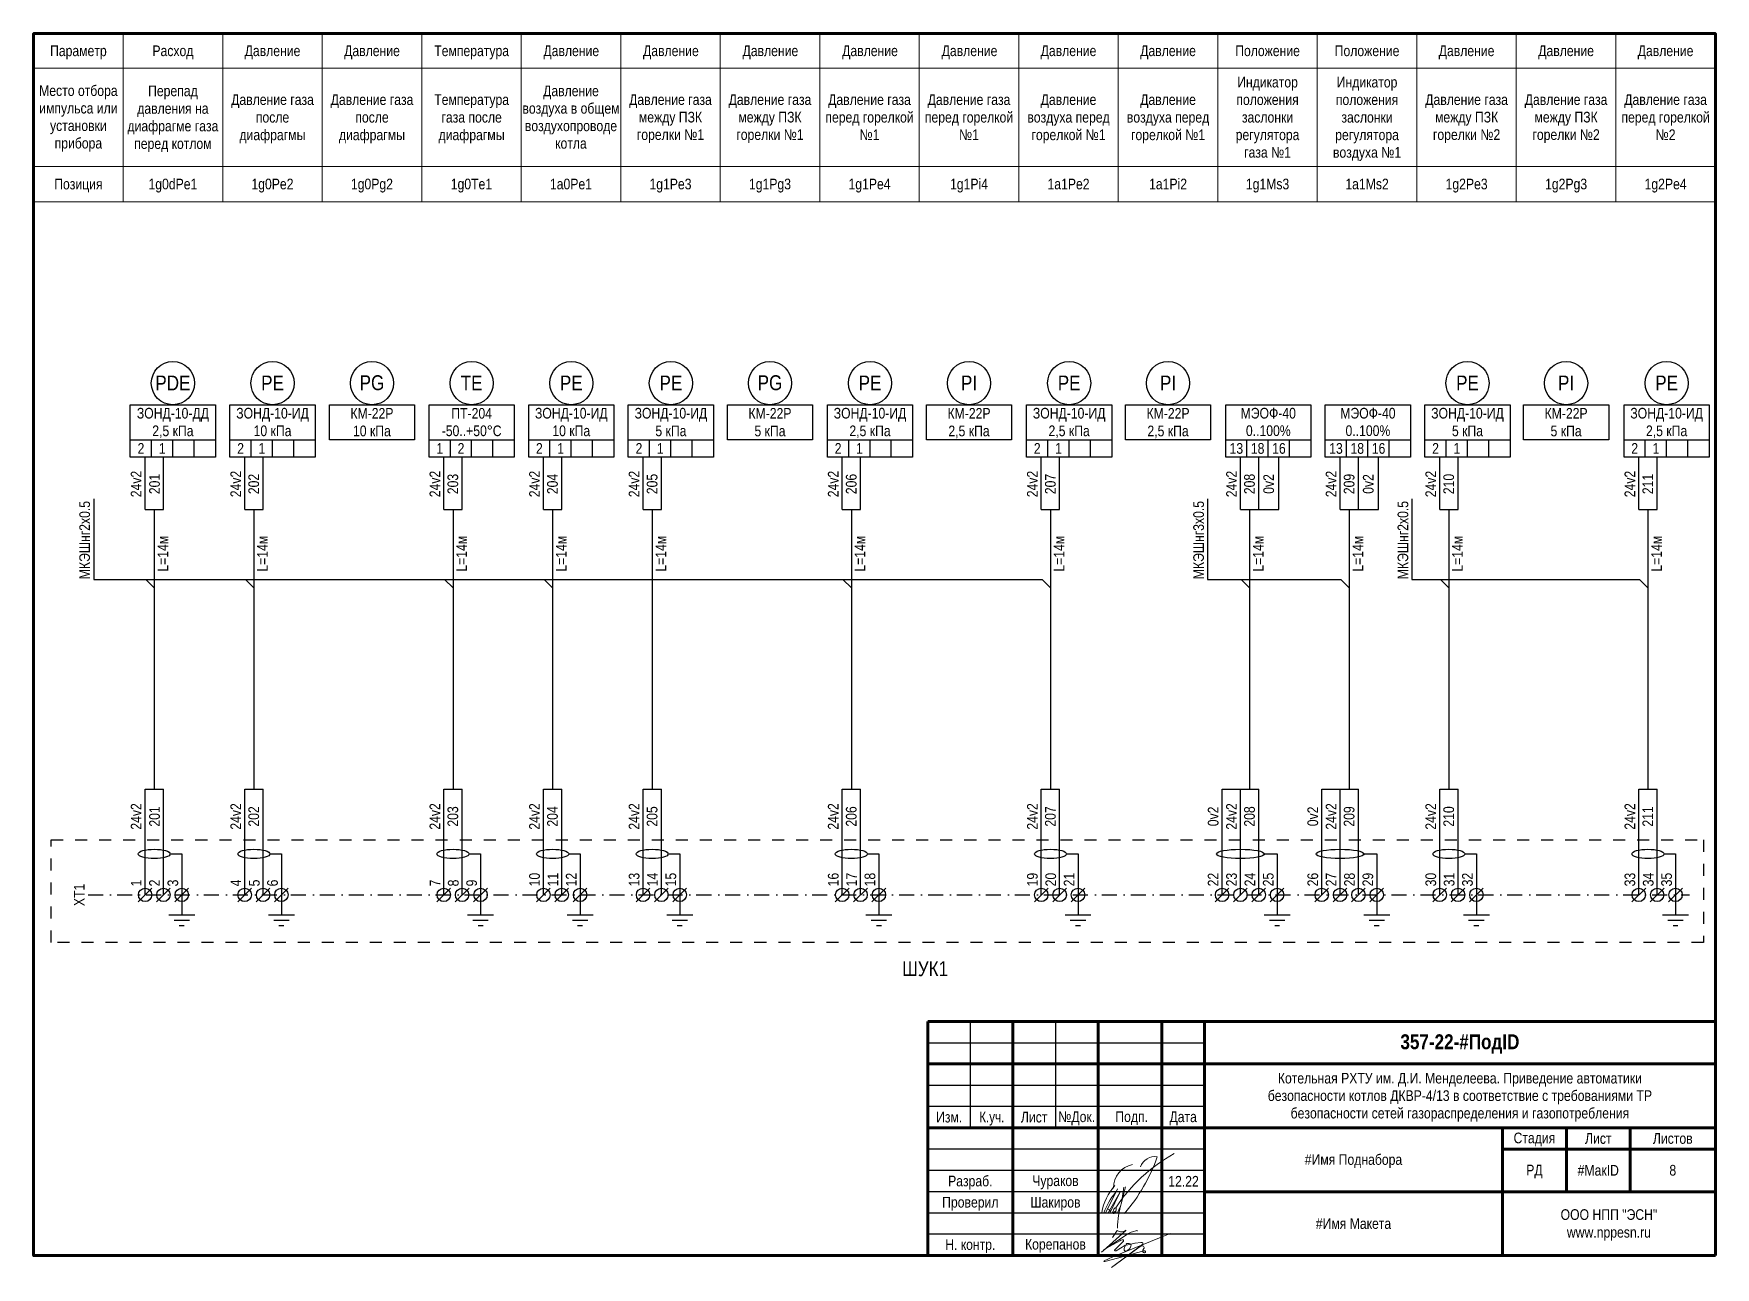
# Model space of a CAD drawing. Header units: millimetres. Extents: x -6000 to 26000, y -6000 to 26000.
# Drawn here: x 20 to 415, y -1564.5 to -1274.7 of the extents above; entities that cross this region are included whole.
import ezdxf

# ---------------------------------------------------------------- set-up
doc = ezdxf.new("R2010")
doc.units = ezdxf.units.MM
doc.header["$MEASUREMENT"] = 0
doc.linetypes.add('Штриховая', pattern=[5.644444, 2.822222, -2.822222])
doc.linetypes.add('Штрихпунктирная', pattern=[6.702778, 3.527778, -1.763889, 0, -1.411111])
for name, color, linetype, lineweight in [('0_Ном._пера__1', 7, 'Continuous', 15), ('0_Ном._пера__21', 7, 'Continuous', 30), ('0_Ном._пера__246', 7, 'Continuous', 100), ('2D - Общий_Ном._пера__1', 7, 'Continuous', 15), ('2D - Общий_Ном._пера__21', 7, 'Continuous', 30), ('Аннотация - Текст_Ном._пера__1', 7, 'Continuous', 15), ('Аннотация - Текст_Ном._пера__21', 7, 'Continuous', 30)]:
    doc.layers.add(name, color=color, linetype=linetype, lineweight=lineweight)
doc.layers.add('0_Ном._пера__9', color=7, linetype='Continuous', lineweight=15, true_color=0x3dad99)
doc.styles.add('СГЕНЕРИР_СТИЛЬ_1', font='')
doc.styles.add('СГЕНЕРИР_СТИЛЬ_4', font='')
doc.styles.get('СГЕНЕРИР_СТИЛЬ_1').set_extended_font_data('Arial Narrow')
doc.styles.get('СГЕНЕРИР_СТИЛЬ_4').set_extended_font_data('Arial Narrow', bold=True)

msp = doc.modelspace()

# ---------------------------------------------------------------- texts
at = {"layer": '0_Ном._пера__1', "color": 7, "linetype": 'Continuous', "lineweight": 15, "attachment_point": 5}
for s, insert, char_height, style in [('\\A1;{\\pqc;\\fArial Narrow|b1|i0|c204|p34;357-22\\fArial Narrow|b1|i0|c204|p34;-\\fArial Narrow|b1|i0|c204|p34;#ПодID}', (355, -1511.98), 3.5, 'СГЕНЕРИР_СТИЛЬ_4'), ('\\A1;{\\pqc;\\fArial Narrow|b0|i0|c204|p34;Изм.}', (235.04, -1529.18), 2.5, 'СГЕНЕРИР_СТИЛЬ_1'), ('\\A1;{\\W0.950000x;\\pqc;\\fArial Narrow|b0|i0|c204|p34;К.уч.}', (245.04, -1529.52), 2.5, 'СГЕНЕРИР_СТИЛЬ_1'), ('\\A1;{\\pqc;\\fArial Narrow|b0|i0|c204|p34;Лист}', (255, -1529.18), 2.5, 'СГЕНЕРИР_СТИЛЬ_1'), ('\\A1;{\\pqc;\\fArial Narrow|b0|i0|c204|p34;№Док.}', (265, -1529.45), 2.5, 'СГЕНЕРИР_СТИЛЬ_1'), ('\\A1;{\\pqc;\\fArial Narrow|b0|i0|c204|p34; Подп.}', (277.5, -1529.42), 2.5, 'СГЕНЕРИР_СТИЛЬ_1'), ('\\A1;{\\pqc;\\fArial Narrow|b0|i0|c204|p34;Дата}', (290, -1529.45), 2.5, 'СГЕНЕРИР_СТИЛЬ_1'), ('\\A1;{\\pqc;\\fArial Narrow|b0|i0|c204|p34;Стадия}', (372.5, -1534.42), 2.5, 'СГЕНЕРИР_СТИЛЬ_1'), ('\\A1;{\\pqc;\\fArial Narrow|b0|i0|c204|p34;Лист}', (387.5, -1534.2), 2.5, 'СГЕНЕРИР_СТИЛЬ_1'), ('\\A1;{\\pqc;\\fArial Narrow|b0|i0|c204|p34;Листов}', (405, -1534.2), 2.5, 'СГЕНЕРИР_СТИЛЬ_1'), ('\\A1;{\\pqc;\\fArial Narrow|b0|i0|c204|p34;#Имя Поднабора}', (330, -1539.5), 2.5, 'СГЕНЕРИР_СТИЛЬ_1'), ('\\A1;{\\pqc;\\fArial Narrow|b0|i0|c204|p34;РД}', (372.5, -1541.97), 2.5, 'СГЕНЕРИР_СТИЛЬ_1'), ('\\A1;{\\pqc;\\fArial Narrow|b0|i0|c204|p34;#МакID}', (387.5, -1541.68), 2.5, 'СГЕНЕРИР_СТИЛЬ_1'), ('\\A1;{\\pqc;\\fArial Narrow|b0|i0|c204|p34;#Имя Макета}', (330, -1554.18), 2.5, 'СГЕНЕРИР_СТИЛЬ_1')]:
    msp.add_mtext(s, dxfattribs=dict(at, insert=insert, char_height=char_height, style=style))
at = {"layer": '0_Ном._пера__1', "color": 7, "linetype": 'Continuous', "lineweight": 15, "insert": (355, -1524.5), "char_height": 2.5, "width": 102.1134, "attachment_point": 5, "line_spacing_factor": 0.984993, "style": 'СГЕНЕРИР_СТИЛЬ_1'}
msp.add_mtext('\\A1;{\\pqc;\\fArial Narrow|b0|i0|c204|p34;Котельная РХТУ им. Д.И. Менделеева. Приведение автоматики безопасности котлов ДКВР-4/13 в соответствие с требованиями ТР безопасности сетей газораспределения и газопотребления}', dxfattribs=at)
at = {"layer": '0_Ном._пера__1', "color": 7, "linetype": 'Continuous', "lineweight": 15, "insert": (390, -1554.51), "char_height": 2.5, "attachment_point": 5, "line_spacing_factor": 0.996855, "style": 'СГЕНЕРИР_СТИЛЬ_1'}
msp.add_mtext('\\A1;{\\pqc;\\fArial Narrow|b0|i0|c204|p34;ООО НПП "ЭСН"\\P\\pqc;\\fArial Narrow|b0|i0|c204|p34;www.nppesn.ru}', dxfattribs=at)
at = {"layer": 'Аннотация - Текст_Ном._пера__1', "color": 7, "linetype": 'Continuous', "lineweight": 15, "attachment_point": 2, "style": 'СГЕНЕРИР_СТИЛЬ_1'}
for s, insert, char_height in [('\\A1;{\\pqc;\\fArial Narrow|b0|i0|c204|p34;Параметр}', (30.51, -1277.47), 2.5), ('\\A1;{\\pqc;\\fArial Narrow|b0|i0|c204|p34;Расход}', (52.71, -1277.47), 2.5), ('\\A1;{\\pqc;\\fArial Narrow|b0|i0|c204|p34;Давление}', (76.11, -1277.47), 2.5), ('\\A1;{\\pqc;\\fArial Narrow|b0|i0|c204|p34;Давление}', (99.48, -1277.47), 2.5), ('\\A1;{\\pqc;\\fArial Narrow|b0|i0|c204|p34;Температура}', (122.88, -1277.47), 2.5), ('\\A1;{\\pqc;\\fArial Narrow|b0|i0|c204|p34;Давление}', (146.28, -1277.47), 2.5), ('\\A1;{\\pqc;\\fArial Narrow|b0|i0|c204|p34;Давление}', (169.68, -1277.47), 2.5), ('\\A1;{\\pqc;\\fArial Narrow|b0|i0|c204|p34;Давление}', (193.05, -1277.47), 2.5), ('\\A1;{\\pqc;\\fArial Narrow|b0|i0|c204|p34;Давление}', (216.45, -1277.47), 2.5), ('\\A1;{\\pqc;\\fArial Narrow|b0|i0|c204|p34;Давление}', (239.82, -1277.47), 2.5), ('\\A1;{\\pqc;\\fArial Narrow|b0|i0|c204|p34;Давление}', (263.07, -1277.47), 2.5), ('\\A1;{\\pqc;\\fArial Narrow|b0|i0|c204|p34;Давление}', (286.45, -1277.47), 2.5), ('\\A1;{\\pqc;\\fArial Narrow|b0|i0|c204|p34;Положение}', (309.82, -1277.47), 2.5), ('\\A1;{\\pqc;\\fArial Narrow|b0|i0|c204|p34;Положение}', (333.19, -1277.47), 2.5), ('\\A1;{\\pqc;\\fArial Narrow|b0|i0|c204|p34;Давление}', (356.57, -1277.47), 2.5), ('\\A1;{\\pqc;\\fArial Narrow|b0|i0|c204|p34;Давление}', (379.94, -1277.47), 2.5), ('\\A1;{\\pqc;\\fArial Narrow|b0|i0|c204|p34;Давление}', (403.31, -1277.47), 2.5), ('\\A1;{\\pqc;\\fArial Narrow|b0|i0|c204|p34;Позиция}', (30.51, -1308.77), 2.5), ('\\A1;{\\pqc;\\fArial Narrow|b0|i0|c204|p34;1g0dPe1}', (52.71, -1308.76), 2.5), ('\\A1;{\\pqc;\\fArial Narrow|b0|i0|c204|p34;1g0Pe\\fArial Narrow|b0|i0|c204|p34;2}', (76.09, -1308.76), 2.5), ('\\A1;{\\pqc;\\fArial Narrow|b0|i0|c204|p34;1g0P\\fArial Narrow|b0|i0|c204|p34;g\\fArial Narrow|b0|i0|c204|p34;2}', (99.46, -1308.76), 2.5), ('\\A1;{\\pqc;\\fArial Narrow|b0|i0|c204|p34;1g0\\fArial Narrow|b0|i0|c204|p34;T\\fArial Narrow|b0|i0|c204|p34;e\\fArial Narrow|b0|i0|c204|p34;1}', (122.83, -1308.76), 2.5), ('\\A1;{\\pqc;\\fArial Narrow|b0|i0|c204|p34;1\\fArial Narrow|b0|i0|c204|p34;a\\fArial Narrow|b0|i0|c204|p34;0\\fArial Narrow|b0|i0|c204|p34;P\\fArial Narrow|b0|i0|c204|p34;e1}', (146.21, -1308.76), 2.5), ('\\A1;{\\pqc;\\fArial Narrow|b0|i0|c204|p34;1g1P\\fArial Narrow|b0|i0|c204|p34;e\\fArial Narrow|b0|i0|c204|p34;3}', (169.58, -1308.76), 2.5), ('\\A1;{\\pqc;\\fArial Narrow|b0|i0|c204|p34;1g1P\\fArial Narrow|b0|i0|c204|p34;g\\fArial Narrow|b0|i0|c204|p34;3}', (192.95, -1308.76), 2.5), ('\\A1;{\\pqc;\\fArial Narrow|b0|i0|c204|p34;1g1P\\fArial Narrow|b0|i0|c204|p34;e4}', (216.33, -1308.76), 2.5), ('\\A1;{\\pqc;\\fArial Narrow|b0|i0|c204|p34;1g1P\\fArial Narrow|b0|i0|c204|p34;i\\fArial Narrow|b0|i0|c204|p34;4}', (239.7, -1308.76), 2.5), ('\\A1;{\\pqc;\\fArial Narrow|b0|i0|c204|p34;1\\fArial Narrow|b0|i0|c204|p34;a\\fArial Narrow|b0|i0|c204|p34;1Pe\\fArial Narrow|b0|i0|c204|p34;2}', (263.07, -1308.76), 2.5), ('\\A1;{\\pqc;\\fArial Narrow|b0|i0|c204|p34;1a1P\\fArial Narrow|b0|i0|c204|p34;i\\fArial Narrow|b0|i0|c204|p34;2}', (286.45, -1308.76), 2.5), ('\\A1;{\\pqc;\\fArial Narrow|b0|i0|c204|p34;1\\fArial Narrow|b0|i0|c204|p34;g\\fArial Narrow|b0|i0|c204|p34;1\\fArial Narrow|b0|i0|c204|p34;Ms3}', (309.82, -1308.76), 2.5), ('\\A1;{\\pqc;\\fArial Narrow|b0|i0|c204|p34;1\\fArial Narrow|b0|i0|c204|p34;a\\fArial Narrow|b0|i0|c204|p34;1Ms\\fArial Narrow|b0|i0|c204|p34;2}', (333.19, -1308.76), 2.5), ('\\A1;{\\pqc;\\fArial Narrow|b0|i0|c204|p34;1\\fArial Narrow|b0|i0|c204|p34;g2Pe3}', (356.57, -1308.76), 2.5), ('\\A1;{\\pqc;\\fArial Narrow|b0|i0|c204|p34;1g2P\\fArial Narrow|b0|i0|c204|p34;g\\fArial Narrow|b0|i0|c204|p34;3}', (379.94, -1308.76), 2.5), ('\\A1;{\\pqc;\\fArial Narrow|b0|i0|c204|p34;1g\\fArial Narrow|b0|i0|c204|p34;2\\fArial Narrow|b0|i0|c204|p34;Pe4}', (403.31, -1308.76), 2.5), ('\\A1;{\\pqc;\\fArial Narrow|b0|i0|c204|p34;PDE}', (52.71, -1354.99), 3.5), ('\\A1;{\\pqc;\\fArial Narrow|b0|i0|c204|p34;PE}', (76.11, -1354.99), 3.5), ('\\A1;{\\pqc;\\fArial Narrow|b0|i0|c204|p34;P\\fArial Narrow|b0|i0|c204|p34;G}', (99.46, -1354.93), 3.5), ('\\A1;{\\pqc;\\fArial Narrow|b0|i0|c204|p34;TE}', (122.88, -1354.99), 3.5), ('\\A1;{\\pqc;\\fArial Narrow|b0|i0|c204|p34;P\\fArial Narrow|b0|i0|c204|p34;E}', (146.28, -1354.99), 3.5), ('\\A1;{\\pqc;\\fArial Narrow|b0|i0|c204|p34;P\\fArial Narrow|b0|i0|c204|p34;E}', (169.68, -1354.99), 3.5), ('\\A1;{\\pqc;\\fArial Narrow|b0|i0|c204|p34;P\\fArial Narrow|b0|i0|c204|p34;G}', (192.95, -1354.93), 3.5), ('\\A1;{\\pqc;\\fArial Narrow|b0|i0|c204|p34;P\\fArial Narrow|b0|i0|c204|p34;E}', (216.45, -1354.99), 3.5), ('\\A1;{\\pqc;\\fArial Narrow|b0|i0|c204|p34;P\\fArial Narrow|b0|i0|c204|p34;I}', (239.7, -1354.99), 3.5), ('\\A1;{\\pqc;\\fArial Narrow|b0|i0|c204|p34;P\\fArial Narrow|b0|i0|c204|p34;E}', (263.22, -1354.99), 3.5), ('\\A1;{\\pqc;\\fArial Narrow|b0|i0|c204|p34;P\\fArial Narrow|b0|i0|c204|p34;I}', (286.45, -1354.99), 3.5), ('\\A1;{\\pqc;\\fArial Narrow|b0|i0|c204|p34;P\\fArial Narrow|b0|i0|c204|p34;E}', (356.78, -1354.99), 3.5), ('\\A1;{\\pqc;\\fArial Narrow|b0|i0|c204|p34;P\\fArial Narrow|b0|i0|c204|p34;I}', (379.94, -1354.99), 3.5), ('\\A1;{\\pqc;\\fArial Narrow|b0|i0|c204|p34;P\\fArial Narrow|b0|i0|c204|p34;E}', (403.55, -1354.99), 3.5), ('\\A1;{\\pqc;\\fArial Narrow|b0|i0|c204|p34;2}', (45.21, -1370.86), 2.5), ('\\A1;{\\pqc;\\fArial Narrow|b0|i0|c204|p34;1}', (50.21, -1370.86), 2.5), ('\\A1;{\\pqc;\\fArial Narrow|b0|i0|c204|p34;2}', (68.61, -1370.86), 2.5), ('\\A1;{\\pqc;\\fArial Narrow|b0|i0|c204|p34;1}', (73.61, -1370.86), 2.5), ('\\A1;{\\pqc;\\fArial Narrow|b0|i0|c204|p34;1}', (115.38, -1370.86), 2.5), ('\\A1;{\\pqc;\\fArial Narrow|b0|i0|c204|p34;2}', (120.38, -1370.86), 2.5), ('\\A1;{\\pqc;\\fArial Narrow|b0|i0|c204|p34;2}', (138.78, -1370.86), 2.5), ('\\A1;{\\pqc;\\fArial Narrow|b0|i0|c204|p34;1}', (143.78, -1370.86), 2.5), ('\\A1;{\\pqc;\\fArial Narrow|b0|i0|c204|p34;2}', (162.18, -1370.86), 2.5), ('\\A1;{\\pqc;\\fArial Narrow|b0|i0|c204|p34;1}', (167.18, -1370.86), 2.5), ('\\A1;{\\pqc;\\fArial Narrow|b0|i0|c204|p34;2}', (208.95, -1370.86), 2.5), ('\\A1;{\\pqc;\\fArial Narrow|b0|i0|c204|p34;1}', (213.95, -1370.86), 2.5), ('\\A1;{\\pqc;\\fArial Narrow|b0|i0|c204|p34;2}', (255.72, -1370.86), 2.5), ('\\A1;{\\pqc;\\fArial Narrow|b0|i0|c204|p34;1}', (260.72, -1370.86), 2.5), ('\\A1;{\\pqc;\\fArial Narrow|b0|i0|c204|p34;1\\fArial Narrow|b0|i0|c204|p34;3}', (302.49, -1370.86), 2.5), ('\\A1;{\\pqc;\\fArial Narrow|b0|i0|c204|p34;18}', (307.49, -1370.86), 2.5), ('\\A1;{\\pqc;\\fArial Narrow|b0|i0|c204|p34;16}', (312.49, -1370.86), 2.5), ('\\A1;{\\pqc;\\fArial Narrow|b0|i0|c204|p34;1\\fArial Narrow|b0|i0|c204|p34;3}', (325.89, -1370.86), 2.5), ('\\A1;{\\pqc;\\fArial Narrow|b0|i0|c204|p34;18}', (330.89, -1370.86), 2.5), ('\\A1;{\\pqc;\\fArial Narrow|b0|i0|c204|p34;16}', (335.89, -1370.86), 2.5), ('\\A1;{\\pqc;\\fArial Narrow|b0|i0|c204|p34;2}', (349.28, -1370.86), 2.5), ('\\A1;{\\pqc;\\fArial Narrow|b0|i0|c204|p34;1}', (354.28, -1370.86), 2.5), ('\\A1;{\\pqc;\\fArial Narrow|b0|i0|c204|p34;2}', (396.05, -1370.86), 2.5), ('\\A1;{\\pqc;\\fArial Narrow|b0|i0|c204|p34;1}', (401.05, -1370.86), 2.5), ('\\A1;{\\pqc;\\fArial Narrow|b0|i0|c204|p34;ШУК1}', (229.39, -1492.56), 3.5), ('\\A1;{\\pqc;\\fArial Narrow|b0|i0|c204|p34;8}', (405, -1540.4), 2.5), ('\\A1;{\\pqc;\\fArial Narrow|b0|i0|c204|p34;Разраб.}', (240, -1542.93), 2.5), ('\\A1;{\\pqc;\\fArial Narrow|b0|i0|c204|p34;Чураков}', (260, -1542.86), 2.5), ('\\A1;{\\pqc;\\fArial Narrow|b0|i0|c204|p34;12.22}', (290.08, -1542.99), 2.5), ('\\A1;{\\pqc;\\fArial Narrow|b0|i0|c204|p34;Проверил}', (240, -1547.9), 2.5), ('\\A1;{\\pqc;\\fArial Narrow|b0|i0|c204|p34;Шакиров}', (260, -1547.9), 2.5), ('\\A1;{\\pqc;\\fArial Narrow|b0|i0|c204|p34;Н. контр.}', (240, -1557.85), 2.5), ('\\A1;{\\pqc;\\fArial Narrow|b0|i0|c204|p34;Корепанов}', (260, -1557.77), 2.5)]:
    msp.add_mtext(s, dxfattribs=dict(at, insert=insert, char_height=char_height))
at = {"layer": 'Аннотация - Текст_Ном._пера__1', "color": 7, "linetype": 'Continuous', "lineweight": 15, "char_height": 2.5, "attachment_point": 2, "style": 'СГЕНЕРИР_СТИЛЬ_1'}
for s, insert, width, line_spacing_factor in [('\\A1;{\\pqc;\\fArial Narrow|b0|i0|c204|p34;Место отбора импульса или установки прибора}', (30.51, -1286.83), 21.0254, 0.986465), ('\\A1;{\\pqc;\\fArial Narrow|b0|i0|c204|p34;Перепад давления на диафрагме газа перед котлом}', (52.71, -1286.88), 23.3734, 0.990967), ('\\A1;{\\pqc;\\fArial Narrow|b0|i0|c204|p34;Давление воздуха в общем воздухопроводе котла}', (146.21, -1286.88), 23.3734, 0.985815), ('\\A1;{\\pqc;\\fArial Narrow|b0|i0|c204|p34;Индикатор положения заслонки регулятора\\P\\pqc;\\fArial Narrow|b0|i0|c204|p34;газа №1}', (309.82, -1284.83), 23.3734, 0.989236), ('\\A1;{\\pqc;\\fArial Narrow|b0|i0|c204|p34;Индикатор положения заслонки регулятора воздуха №1}', (333.19, -1284.83), 23.3734, 0.989719), ('\\A1;{\\pqc;\\fArial Narrow|b0|i0|c204|p34;Давление газа после диафрагмы}', (76.11, -1288.94), 23.3734, 0.992338), ('\\A1;{\\pqc;\\fArial Narrow|b0|i0|c204|p34;Давление газа после диафрагмы}', (99.48, -1288.94), 23.3734, 0.992338), ('\\A1;{\\pqc;\\fArial Narrow|b0|i0|c204|p34;Температура \\fArial Narrow|b0|i0|c204|p34;газа после диафрагмы}', (122.88, -1288.94), 23.3734, 0.992338), ('\\A1;{\\pqc;\\fArial Narrow|b0|i0|c204|p34;Давление \\fArial Narrow|b0|i0|c204|p34;газа между ПЗК горелки №1}', (169.58, -1288.94), 23.3734, 0.986094), ('\\A1;{\\pqc;\\fArial Narrow|b0|i0|c204|p34;Давление \\fArial Narrow|b0|i0|c204|p34;газа между ПЗК горелки №1}', (192.95, -1288.94), 23.3734, 0.986094), ('\\A1;{\\pqc;\\fArial Narrow|b0|i0|c204|p34;Давление газа \\fArial Narrow|b0|i0|c204|p34;перед горелкой\\fArial Narrow|b0|i0|c204|p34; №1}', (216.33, -1288.94), 23.3734, 0.990261), ('\\A1;{\\pqc;\\fArial Narrow|b0|i0|c204|p34;Давление газа \\fArial Narrow|b0|i0|c204|p34;перед горелкой\\fArial Narrow|b0|i0|c204|p34; №1}', (239.7, -1288.94), 23.3734, 0.990261), ('\\A1;{\\pqc;\\fArial Narrow|b0|i0|c204|p34;Давление \\fArial Narrow|b0|i0|c204|p34;воздуха \\fArial Narrow|b0|i0|c204|p34;перед горелкой №1}', (263.07, -1288.94), 23.3734, 0.991143), ('\\A1;{\\pqc;\\fArial Narrow|b0|i0|c204|p34;Давление \\fArial Narrow|b0|i0|c204|p34;воздуха \\fArial Narrow|b0|i0|c204|p34;перед горелкой №1}', (286.45, -1288.94), 23.3734, 0.991143), ('\\A1;{\\pqc;\\fArial Narrow|b0|i0|c204|p34;Давление газа между ПЗК горелки №\\fArial Narrow|b0|i0|c204|p34;2}', (356.57, -1288.94), 23.3734, 0.986094), ('\\A1;{\\pqc;\\fArial Narrow|b0|i0|c204|p34;Давление газа между ПЗК горелки №\\fArial Narrow|b0|i0|c204|p34;2}', (379.94, -1288.94), 23.3734, 0.986094), ('\\A1;{\\pqc;\\fArial Narrow|b0|i0|c204|p34;Давление газа перед горелкой №\\fArial Narrow|b0|i0|c204|p34;2}', (403.31, -1288.94), 23.3734, 0.990261)]:
    msp.add_mtext(s, dxfattribs=dict(at, insert=insert, width=width, line_spacing_factor=line_spacing_factor))
for s, insert, line_spacing_factor in [('\\A1;{\\pqc;\\fArial Narrow|b0|i0|c204|p34;ЗОНД-10-ДД\\P\\pqc;\\fArial Narrow|b0|i0|c204|p34;2,5 кПа}', (52.71, -1362.59), 0.99361), ('\\A1;{\\pqc;\\fArial Narrow|b0|i0|c204|p34;ЗОНД-10-ИД\\P\\pqc;\\fArial Narrow|b0|i0|c204|p34;10 кПа}', (76.11, -1362.59), 0.992627), ('\\A1;{\\pqc;\\fArial Narrow|b0|i0|c204|p34;КМ-22Р\\P\\pqc;\\fArial Narrow|b0|i0|c204|p34;10 кПа}', (99.46, -1362.62), 0.992388), ('\\A1;{\\pqc;\\fArial Narrow|b0|i0|c204|p34;ПТ-204\\P\\pqc;\\fArial Narrow|b0|i0|c204|p34;-50..+50°С}', (122.88, -1362.62), 0.984668), ('\\A1;{\\pqc;\\fArial Narrow|b0|i0|c204|p34;ЗОНД-10-ИД\\P\\pqc;\\fArial Narrow|b0|i0|c204|p34;10 кПа}', (146.28, -1362.59), 0.992627), ('\\A1;{\\pqc;\\fArial Narrow|b0|i0|c204|p34;ЗОНД-10-ИД\\P\\pqc;\\fArial Narrow|b0|i0|c204|p34;5 кПа}', (169.68, -1362.59), 0.995028), ('\\A1;{\\pqc;\\fArial Narrow|b0|i0|c204|p34;КМ-22Р\\P\\pqc;\\fArial Narrow|b0|i0|c204|p34;5 кПа}', (192.95, -1362.62), 0.994788), ('\\A1;{\\pqc;\\fArial Narrow|b0|i0|c204|p34;ЗОНД-10-ИД\\P\\pqc;\\fArial Narrow|b0|i0|c204|p34;2,5 кПа}', (216.45, -1362.59), 0.99361), ('\\A1;{\\pqc;\\fArial Narrow|b0|i0|c204|p34;КМ-22Р\\P\\pqc;\\fArial Narrow|b0|i0|c204|p34;2,5 кПа}', (239.7, -1362.62), 0.993371), ('\\A1;{\\pqc;\\fArial Narrow|b0|i0|c204|p34;ЗОНД-10-ИД\\P\\pqc;\\fArial Narrow|b0|i0|c204|p34;2,5 кПа}', (263.22, -1362.59), 0.99361), ('\\A1;{\\pqc;\\fArial Narrow|b0|i0|c204|p34;КМ-22Р\\P\\pqc;\\fArial Narrow|b0|i0|c204|p34;2,5 кПа}', (286.45, -1362.62), 0.993371), ('\\A1;{\\pqc;\\fArial Narrow|b0|i0|c204|p34;МЭО\\fArial Narrow|b0|i0|c204|p34;Ф\\fArial Narrow|b0|i0|c204|p34;-40\\P\\pqc;\\fArial Narrow|b0|i0|c204|p34;0..100%}', (309.99, -1362.59), 0.985168), ('\\A1;{\\pqc;\\fArial Narrow|b0|i0|c204|p34;МЭО\\fArial Narrow|b0|i0|c204|p34;Ф\\fArial Narrow|b0|i0|c204|p34;-40\\P\\pqc;\\fArial Narrow|b0|i0|c204|p34;0..100%}', (333.39, -1362.59), 0.985168), ('\\A1;{\\pqc;\\fArial Narrow|b0|i0|c204|p34;ЗОНД-10-ИД\\P\\pqc;\\fArial Narrow|b0|i0|c204|p34;5 кПа}', (356.78, -1362.59), 0.995028), ('\\A1;{\\pqc;\\fArial Narrow|b0|i0|c204|p34;КМ-22Р\\P\\pqc;\\fArial Narrow|b0|i0|c204|p34;5 кПа}', (379.94, -1362.62), 0.994788), ('\\A1;{\\pqc;\\fArial Narrow|b0|i0|c204|p34;ЗОНД-10-ИД\\P\\pqc;\\fArial Narrow|b0|i0|c204|p34;2,5 кПа}', (403.55, -1362.59), 0.99361)]:
    msp.add_mtext(s, dxfattribs=dict(at, insert=insert, line_spacing_factor=line_spacing_factor))
at = {"layer": 'Аннотация - Текст_Ном._пера__1', "color": 7, "linetype": 'Continuous', "lineweight": 15, "char_height": 2.5, "attachment_point": 2, "rotation": 90, "style": 'СГЕНЕРИР_СТИЛЬ_1'}
for s, insert in [('\\A1;{\\pqc;\\fArial Narrow|b0|i0|c204|p34;24\\fArial Narrow|b0|i0|c204|p34;v2}', (42.83, -1380.47)), ('\\A1;{\\pqc;\\fArial Narrow|b0|i0|c204|p34;201}', (47.14, -1380.47)), ('\\A1;{\\pqc;\\fArial Narrow|b0|i0|c204|p34;24\\fArial Narrow|b0|i0|c204|p34;v2}', (66.23, -1380.47)), ('\\A1;{\\pqc;\\fArial Narrow|b0|i0|c204|p34;20\\fArial Narrow|b0|i0|c204|p34;2}', (70.44, -1380.47)), ('\\A1;{\\pqc;\\fArial Narrow|b0|i0|c204|p34;24\\fArial Narrow|b0|i0|c204|p34;v2}', (113, -1380.47)), ('\\A1;{\\pqc;\\fArial Narrow|b0|i0|c204|p34;20\\fArial Narrow|b0|i0|c204|p34;3}', (117.21, -1380.47)), ('\\A1;{\\pqc;\\fArial Narrow|b0|i0|c204|p34;24\\fArial Narrow|b0|i0|c204|p34;v2}', (136.39, -1380.47)), ('\\A1;{\\pqc;\\fArial Narrow|b0|i0|c204|p34;20\\fArial Narrow|b0|i0|c204|p34;4}', (140.61, -1380.47)), ('\\A1;{\\pqc;\\fArial Narrow|b0|i0|c204|p34;24\\fArial Narrow|b0|i0|c204|p34;v2}', (159.79, -1380.47)), ('\\A1;{\\pqc;\\fArial Narrow|b0|i0|c204|p34;20\\fArial Narrow|b0|i0|c204|p34;5}', (164.01, -1380.47)), ('\\A1;{\\pqc;\\fArial Narrow|b0|i0|c204|p34;24\\fArial Narrow|b0|i0|c204|p34;v2}', (206.56, -1380.47)), ('\\A1;{\\pqc;\\fArial Narrow|b0|i0|c204|p34;20\\fArial Narrow|b0|i0|c204|p34;6}', (210.78, -1380.47)), ('\\A1;{\\pqc;\\fArial Narrow|b0|i0|c204|p34;24\\fArial Narrow|b0|i0|c204|p34;v2}', (253.33, -1380.47)), ('\\A1;{\\pqc;\\fArial Narrow|b0|i0|c204|p34;20\\fArial Narrow|b0|i0|c204|p34;7}', (257.55, -1380.47)), ('\\A1;{\\pqc;\\fArial Narrow|b0|i0|c204|p34;24\\fArial Narrow|b0|i0|c204|p34;v2}', (300.1, -1380.47)), ('\\A1;{\\pqc;\\fArial Narrow|b0|i0|c204|p34;2\\fArial Narrow|b0|i0|c204|p34;08}', (304.32, -1380.47)), ('\\A1;{\\pqc;\\fArial Narrow|b0|i0|c204|p34;0\\fArial Narrow|b0|i0|c204|p34;v2}', (308.83, -1380.46)), ('\\A1;{\\pqc;\\fArial Narrow|b0|i0|c204|p34;24\\fArial Narrow|b0|i0|c204|p34;v2}', (323.5, -1380.47)), ('\\A1;{\\pqc;\\fArial Narrow|b0|i0|c204|p34;2\\fArial Narrow|b0|i0|c204|p34;09}', (327.72, -1380.47)), ('\\A1;{\\pqc;\\fArial Narrow|b0|i0|c204|p34;0\\fArial Narrow|b0|i0|c204|p34;v2}', (332.22, -1380.46)), ('\\A1;{\\pqc;\\fArial Narrow|b0|i0|c204|p34;24\\fArial Narrow|b0|i0|c204|p34;v2}', (346.9, -1380.47)), ('\\A1;{\\pqc;\\fArial Narrow|b0|i0|c204|p34;21\\fArial Narrow|b0|i0|c204|p34;0}', (351.11, -1380.47)), ('\\A1;{\\pqc;\\fArial Narrow|b0|i0|c204|p34;24\\fArial Narrow|b0|i0|c204|p34;v2}', (393.67, -1380.47)), ('\\A1;{\\pqc;\\fArial Narrow|b0|i0|c204|p34;2\\fArial Narrow|b0|i0|c204|p34;1\\fArial Narrow|b0|i0|c204|p34;1}', (397.88, -1380.47)), ('\\A1;{\\pqc;\\fArial Narrow|b0|i0|c204|p34;МКЭШнг\\fArial Narrow|b0|i0|c204|p34;2\\fArial Narrow|b0|i0|c204|p34;х0.5}', (30.73, -1393.64)), ('\\A1;{\\pqc;\\fArial Narrow|b0|i0|c204|p34;МКЭШнг3х0.5}', (292.37, -1393.64)), ('\\A1;{\\pqc;\\fArial Narrow|b0|i0|c204|p34;МКЭШнг\\fArial Narrow|b0|i0|c204|p34;2\\fArial Narrow|b0|i0|c204|p34;х0.5}', (340.36, -1393.64)), ('\\A1;{\\pqc;\\fArial Narrow|b0|i0|c204|p34;L=1\\fArial Narrow|b0|i0|c204|p34;4\\fArial Narrow|b0|i0|c204|p34;м}', (49.11, -1396.84)), ('\\A1;{\\pqc;\\fArial Narrow|b0|i0|c204|p34;L=1\\fArial Narrow|b0|i0|c204|p34;4\\fArial Narrow|b0|i0|c204|p34;м}', (72.5, -1396.84)), ('\\A1;{\\pqc;\\fArial Narrow|b0|i0|c204|p34;L=1\\fArial Narrow|b0|i0|c204|p34;4\\fArial Narrow|b0|i0|c204|p34;м}', (119.27, -1396.84)), ('\\A1;{\\pqc;\\fArial Narrow|b0|i0|c204|p34;L=1\\fArial Narrow|b0|i0|c204|p34;4\\fArial Narrow|b0|i0|c204|p34;м}', (142.67, -1396.84)), ('\\A1;{\\pqc;\\fArial Narrow|b0|i0|c204|p34;L=1\\fArial Narrow|b0|i0|c204|p34;4\\fArial Narrow|b0|i0|c204|p34;м}', (166.07, -1396.84)), ('\\A1;{\\pqc;\\fArial Narrow|b0|i0|c204|p34;L=1\\fArial Narrow|b0|i0|c204|p34;4\\fArial Narrow|b0|i0|c204|p34;м}', (212.84, -1396.84)), ('\\A1;{\\pqc;\\fArial Narrow|b0|i0|c204|p34;L=1\\fArial Narrow|b0|i0|c204|p34;4\\fArial Narrow|b0|i0|c204|p34;м}', (259.61, -1396.84)), ('\\A1;{\\pqc;\\fArial Narrow|b0|i0|c204|p34;L=1\\fArial Narrow|b0|i0|c204|p34;4\\fArial Narrow|b0|i0|c204|p34;м}', (306.38, -1396.84)), ('\\A1;{\\pqc;\\fArial Narrow|b0|i0|c204|p34;L=1\\fArial Narrow|b0|i0|c204|p34;4\\fArial Narrow|b0|i0|c204|p34;м}', (329.78, -1396.84)), ('\\A1;{\\pqc;\\fArial Narrow|b0|i0|c204|p34;L=1\\fArial Narrow|b0|i0|c204|p34;4\\fArial Narrow|b0|i0|c204|p34;м}', (353.17, -1396.84)), ('\\A1;{\\pqc;\\fArial Narrow|b0|i0|c204|p34;L=1\\fArial Narrow|b0|i0|c204|p34;4\\fArial Narrow|b0|i0|c204|p34;м}', (399.94, -1396.84)), ('\\A1;{\\pqc;\\fArial Narrow|b0|i0|c204|p34;24\\fArial Narrow|b0|i0|c204|p34;v2}', (42.83, -1458.55)), ('\\A1;{\\pqc;\\fArial Narrow|b0|i0|c204|p34;201}', (47.14, -1458.55)), ('\\A1;{\\pqc;\\fArial Narrow|b0|i0|c204|p34;24\\fArial Narrow|b0|i0|c204|p34;v2}', (66.23, -1458.55)), ('\\A1;{\\pqc;\\fArial Narrow|b0|i0|c204|p34;20\\fArial Narrow|b0|i0|c204|p34;2}', (70.44, -1458.55)), ('\\A1;{\\pqc;\\fArial Narrow|b0|i0|c204|p34;24\\fArial Narrow|b0|i0|c204|p34;v2}', (113, -1458.55)), ('\\A1;{\\pqc;\\fArial Narrow|b0|i0|c204|p34;20\\fArial Narrow|b0|i0|c204|p34;3}', (117.21, -1458.55)), ('\\A1;{\\pqc;\\fArial Narrow|b0|i0|c204|p34;24\\fArial Narrow|b0|i0|c204|p34;v2}', (136.39, -1458.55)), ('\\A1;{\\pqc;\\fArial Narrow|b0|i0|c204|p34;20\\fArial Narrow|b0|i0|c204|p34;4}', (140.61, -1458.55)), ('\\A1;{\\pqc;\\fArial Narrow|b0|i0|c204|p34;24\\fArial Narrow|b0|i0|c204|p34;v2}', (159.79, -1458.55)), ('\\A1;{\\pqc;\\fArial Narrow|b0|i0|c204|p34;20\\fArial Narrow|b0|i0|c204|p34;5}', (164.01, -1458.55)), ('\\A1;{\\pqc;\\fArial Narrow|b0|i0|c204|p34;24\\fArial Narrow|b0|i0|c204|p34;v2}', (206.56, -1458.55)), ('\\A1;{\\pqc;\\fArial Narrow|b0|i0|c204|p34;20\\fArial Narrow|b0|i0|c204|p34;6}', (210.78, -1458.55)), ('\\A1;{\\pqc;\\fArial Narrow|b0|i0|c204|p34;24\\fArial Narrow|b0|i0|c204|p34;v2}', (253.33, -1458.55)), ('\\A1;{\\pqc;\\fArial Narrow|b0|i0|c204|p34;20\\fArial Narrow|b0|i0|c204|p34;7}', (257.55, -1458.55)), ('\\A1;{\\pqc;\\fArial Narrow|b0|i0|c204|p34;0\\fArial Narrow|b0|i0|c204|p34;v2}', (295.79, -1458.54)), ('\\A1;{\\pqc;\\fArial Narrow|b0|i0|c204|p34;24\\fArial Narrow|b0|i0|c204|p34;v2}', (300.1, -1458.55)), ('\\A1;{\\pqc;\\fArial Narrow|b0|i0|c204|p34;2\\fArial Narrow|b0|i0|c204|p34;08}', (304.32, -1458.55)), ('\\A1;{\\pqc;\\fArial Narrow|b0|i0|c204|p34;0\\fArial Narrow|b0|i0|c204|p34;v2}', (319.19, -1458.54)), ('\\A1;{\\pqc;\\fArial Narrow|b0|i0|c204|p34;24\\fArial Narrow|b0|i0|c204|p34;v2}', (323.5, -1458.55)), ('\\A1;{\\pqc;\\fArial Narrow|b0|i0|c204|p34;2\\fArial Narrow|b0|i0|c204|p34;09}', (327.72, -1458.55)), ('\\A1;{\\pqc;\\fArial Narrow|b0|i0|c204|p34;24\\fArial Narrow|b0|i0|c204|p34;v2}', (346.9, -1458.55)), ('\\A1;{\\pqc;\\fArial Narrow|b0|i0|c204|p34;21\\fArial Narrow|b0|i0|c204|p34;0}', (351.11, -1458.55)), ('\\A1;{\\pqc;\\fArial Narrow|b0|i0|c204|p34;24\\fArial Narrow|b0|i0|c204|p34;v2}', (393.67, -1458.55)), ('\\A1;{\\pqc;\\fArial Narrow|b0|i0|c204|p34;2\\fArial Narrow|b0|i0|c204|p34;1\\fArial Narrow|b0|i0|c204|p34;1}', (397.88, -1458.55)), ('\\A1;{\\pqc;\\fArial Narrow|b0|i0|c204|p34;1\\fArial Narrow|b0|i0|c204|p34;0}', (136.39, -1473.38)), ('\\A1;{\\pqc;\\fArial Narrow|b0|i0|c204|p34;11}', (140.71, -1473.38)), ('\\A1;{\\pqc;\\fArial Narrow|b0|i0|c204|p34;12}', (145.02, -1473.38)), ('\\A1;{\\pqc;\\fArial Narrow|b0|i0|c204|p34;1\\fArial Narrow|b0|i0|c204|p34;3}', (159.79, -1473.38)), ('\\A1;{\\pqc;\\fArial Narrow|b0|i0|c204|p34;14}', (164.1, -1473.38)), ('\\A1;{\\pqc;\\fArial Narrow|b0|i0|c204|p34;15}', (168.41, -1473.38)), ('\\A1;{\\pqc;\\fArial Narrow|b0|i0|c204|p34;1\\fArial Narrow|b0|i0|c204|p34;6}', (206.56, -1473.38)), ('\\A1;{\\pqc;\\fArial Narrow|b0|i0|c204|p34;17}', (210.87, -1473.38)), ('\\A1;{\\pqc;\\fArial Narrow|b0|i0|c204|p34;18}', (215.18, -1473.38)), ('\\A1;{\\pqc;\\fArial Narrow|b0|i0|c204|p34;1\\fArial Narrow|b0|i0|c204|p34;9}', (253.33, -1473.38)), ('\\A1;{\\pqc;\\fArial Narrow|b0|i0|c204|p34;2\\fArial Narrow|b0|i0|c204|p34;0}', (257.64, -1473.38)), ('\\A1;{\\pqc;\\fArial Narrow|b0|i0|c204|p34;21}', (261.96, -1473.38)), ('\\A1;{\\pqc;\\fArial Narrow|b0|i0|c204|p34;22}', (295.79, -1473.38)), ('\\A1;{\\pqc;\\fArial Narrow|b0|i0|c204|p34;2\\fArial Narrow|b0|i0|c204|p34;3}', (300.1, -1473.38)), ('\\A1;{\\pqc;\\fArial Narrow|b0|i0|c204|p34;2\\fArial Narrow|b0|i0|c204|p34;4}', (304.42, -1473.38)), ('\\A1;{\\pqc;\\fArial Narrow|b0|i0|c204|p34;2\\fArial Narrow|b0|i0|c204|p34;5}', (308.73, -1473.38)), ('\\A1;{\\pqc;\\fArial Narrow|b0|i0|c204|p34;2\\fArial Narrow|b0|i0|c204|p34;6}', (319.19, -1473.38)), ('\\A1;{\\pqc;\\fArial Narrow|b0|i0|c204|p34;2\\fArial Narrow|b0|i0|c204|p34;7}', (323.5, -1473.38)), ('\\A1;{\\pqc;\\fArial Narrow|b0|i0|c204|p34;2\\fArial Narrow|b0|i0|c204|p34;8}', (327.81, -1473.38)), ('\\A1;{\\pqc;\\fArial Narrow|b0|i0|c204|p34;2\\fArial Narrow|b0|i0|c204|p34;9}', (332.12, -1473.38)), ('\\A1;{\\pqc;\\fArial Narrow|b0|i0|c204|p34;30}', (346.9, -1473.38)), ('\\A1;{\\pqc;\\fArial Narrow|b0|i0|c204|p34;31}', (351.21, -1473.38)), ('\\A1;{\\pqc;\\fArial Narrow|b0|i0|c204|p34;3\\fArial Narrow|b0|i0|c204|p34;2}', (355.52, -1473.38)), ('\\A1;{\\pqc;\\fArial Narrow|b0|i0|c204|p34;3\\fArial Narrow|b0|i0|c204|p34;3}', (393.67, -1473.38)), ('\\A1;{\\pqc;\\fArial Narrow|b0|i0|c204|p34;3\\fArial Narrow|b0|i0|c204|p34;4}', (397.98, -1473.38)), ('\\A1;{\\pqc;\\fArial Narrow|b0|i0|c204|p34;3\\fArial Narrow|b0|i0|c204|p34;5}', (402.29, -1473.38)), ('\\A1;{\\pqc;\\fArial Narrow|b0|i0|c204|p34;XT\\fArial Narrow|b0|i0|c204|p34;1}', (29.45, -1476.98)), ('\\A1;{\\pqc;\\fArial Narrow|b0|i0|c204|p34;1}', (42.83, -1474.18)), ('\\A1;{\\pqc;\\fArial Narrow|b0|i0|c204|p34;2}', (47.14, -1474.18)), ('\\A1;{\\pqc;\\fArial Narrow|b0|i0|c204|p34;3}', (51.45, -1474.18)), ('\\A1;{\\pqc;\\fArial Narrow|b0|i0|c204|p34;4}', (66.24, -1474.18)), ('\\A1;{\\pqc;\\fArial Narrow|b0|i0|c204|p34;5}', (70.58, -1474.18)), ('\\A1;{\\pqc;\\fArial Narrow|b0|i0|c204|p34;6}', (74.85, -1474.18)), ('\\A1;{\\pqc;\\fArial Narrow|b0|i0|c204|p34;7}', (113.04, -1474.18)), ('\\A1;{\\pqc;\\fArial Narrow|b0|i0|c204|p34;8}', (117.31, -1474.18)), ('\\A1;{\\pqc;\\fArial Narrow|b0|i0|c204|p34;9}', (121.62, -1474.18))]:
    msp.add_mtext(s, dxfattribs=dict(at, insert=insert))

# ---------------------------------------------------------------- linework, layer by layer
at = {"layer": '0_Ном._пера__21', "color": 7, "linetype": 'Continuous', "lineweight": 30}
for p, q in [((415, -1506.69), (230, -1506.69)), ((230, -1506.69), (230, -1561.69)), ((240, -1506.69), (240, -1531.69)), ((250, -1506.69), (250, -1561.69)), ((260, -1506.69), (260, -1531.69)), ((270, -1506.69), (270, -1561.69)), ((285, -1506.69), (285, -1561.69)), ((295, -1506.69), (295, -1561.69)), ((230, -1511.69), (295, -1511.69)), ((415, -1516.69), (230, -1516.69)), ((230, -1521.69), (295, -1521.69)), ((295, -1526.69), (230, -1526.69)), ((415, -1531.69), (230, -1531.69)), ((365, -1561.69), (365, -1531.69)), ((380, -1531.69), (380, -1546.69)), ((395, -1531.69), (395, -1546.69)), ((295, -1536.69), (230, -1536.69)), ((415, -1536.69), (365, -1536.69)), ((295, -1541.69), (230, -1541.69)), ((295, -1546.69), (230, -1546.69)), ((415, -1546.69), (295, -1546.69)), ((295, -1551.69), (230, -1551.69)), ((295, -1556.69), (230, -1556.69))]:
    msp.add_line(p, q, dxfattribs=at)
at = {"layer": '0_Ном._пера__246', "color": 7, "linetype": 'Continuous', "lineweight": 100}
for p, q in [((415, -1506.69), (230, -1506.69)), ((230, -1506.69), (230, -1561.69)), ((250, -1506.69), (250, -1561.69)), ((270, -1506.69), (270, -1561.69)), ((285, -1506.69), (285, -1561.69)), ((295, -1506.69), (295, -1561.69)), ((415, -1516.69), (230, -1516.69)), ((415, -1531.69), (230, -1531.69)), ((365, -1561.69), (365, -1531.69)), ((380, -1531.69), (380, -1546.69)), ((395, -1531.69), (395, -1546.69)), ((415, -1536.69), (365, -1536.69)), ((415, -1546.69), (295, -1546.69))]:
    msp.add_line(p, q, dxfattribs=at)
at = {"layer": '0_Ном._пера__246', "color": 7, "linetype": 'Continuous', "lineweight": 100, "flags": 128}
msp.add_lwpolyline([(415, -1561.69), (415, -1274.69), (20, -1274.69), (20, -1561.69)], close=True, dxfattribs=at)
at = {"layer": '0_Ном._пера__9', "color": 135, "linetype": 'Continuous', "lineweight": 15, "true_color": 0x3dad99}
for p, q in [((274.54, -1546.03), (271.86, -1551.58)), ((272.35, -1551.68), (275.1, -1546.89)), ((275.1, -1546.89), (272.84, -1551.58)), ((275.49, -1549.33), (276.47, -1545.57)), ((275.49, -1549.33), (276.07, -1545.59)), ((273.33, -1551.68), (273.51, -1551.36)), ((274.27, -1550.75), (274.13, -1551.79)), ((274.53, -1551.84), (275.27, -1550.1))]:
    msp.add_line(p, q, dxfattribs=at)
at = {"layer": '0_Ном._пера__9', "color": 135, "linetype": 'Continuous', "lineweight": 15, "true_color": 0x3dad99, "flags": 128}
for points in [[(273.37, -1557.45), (274.48, -1555.82, -0.414214), (274.51, -1555.81), (274.64, -1555.9, 0.267949), (275.98, -1556), (276.48, -1555.76, -0.775573), (276.51, -1555.79), (271.17, -1560.54), (270.81, -1560.88), (270.95, -1560.74, 0.030067), (271.39, -1560.37), (276.91, -1556.68, -0.091908), (278.11, -1556.1), (279.12, -1555.83, -0.933541), (279.19, -1555.95)], [(271.87, -1560.06), (275.11, -1558.22, -0.08719), (275.64, -1557.99), (275.75, -1557.96, -0.702393), (275.98, -1558.3), (273.94, -1560.32, 0.136086), (273.9, -1560.43, 0.443716), (274.02, -1560.57), (274.18, -1560.57, 0.161222), (274.25, -1560.54), (276.29, -1559.35, -0.026522), (276.38, -1559.28, -0.768791), (276.46, -1559.35), (276.23, -1559.79, 0.105043), (276.11, -1560.21, 0.43472), (276.54, -1560.67, 0.16132), (276.66, -1560.63), (277.28, -1560.17, 0.102211), (277.56, -1559.85), (277.58, -1559.81, -0.023478), (277.62, -1559.75, 0.197304), (277.75, -1559.2, 0.161257), (277.69, -1559.09, 0.094433), (277.46, -1558.93), (277.44, -1558.92, 0.083774), (277.2, -1558.87, 0.05387), (276.8, -1558.89, 0.985858), (276.69, -1559.21), (278.65, -1558.77, -0.027151), (278.73, -1558.76), (280.02, -1558.61, -0.046388), (280.15, -1558.61), (280.38, -1558.63, -0.65616), (280.5, -1558.98), (273.14, -1564.46), (279.32, -1559.96), (280.16, -1559.4), (280.27, -1559.39, -0.038414), (280.38, -1559.38), (280.48, -1559.38), (280.5, -1559.38, -0.402341), (280.8, -1559.99, 0.020676), (280.78, -1560.05), (280.55, -1560.42, 0.467701), (280.83, -1561.03, 0.131652), (281.07, -1560.95, 0.726247), (280.97, -1560.57), (280.88, -1560.56, 0.115506), (280.74, -1560.57), (274.6, -1562.28), (271.6, -1563.11), (271.48, -1563.1, -0.747293), (271.44, -1562.95), (273.5, -1561.97), (286.93, -1556.5)]]:
    msp.add_lwpolyline(points, format="xyb", dxfattribs=at)
at = {"layer": '0_Ном._пера__9', "color": 135, "linetype": 'Continuous', "lineweight": 15, "true_color": 0x3dad99}
for centre, radius, start, end in [((279.27, -1545.83), 5.66, 101.6434, 180.3746), ((306.41, -1571.52), 38.51, 118.6981, 146.8966), ((243.78, -1524.19), 42.61, 319.6537, 340.3805), ((283.34, -1541.97), 3.52, 80.6082, 161.7985), ((283.79, -1553.93), 13.12, 138.6736, 169.7126), ((286.05, -1556.93), 15.59, 139.9163, 160.3208), ((272.19, -1551.38), 0.668, 353.3227, 96.6773), ((273.35, -1551.08), 0.661, 268.7016, 341.1724), ((296.11, -1555.57), 21.55, 163.167, 179.0964)]:
    msp.add_arc(centre, radius, start, end, dxfattribs=at)
msp.add_ellipse((273.9, -1551.15), major_axis=(0.248, 0.662), ratio=0.421875, dxfattribs=at)
at = {"layer": '2D - Общий_Ном._пера__1', "color": 7, "linetype": 'Continuous', "lineweight": 15}
for p, q in [((41.03, -1274.69), (41.03, -1314.23)), ((41.03, -1274.69), (41.03, -1314.23)), ((64.4, -1274.69), (64.4, -1314.23)), ((87.77, -1274.69), (87.77, -1314.23)), ((111.15, -1274.69), (111.15, -1314.23)), ((134.52, -1274.69), (134.52, -1314.23)), ((157.89, -1274.69), (157.89, -1314.23)), ((181.27, -1274.69), (181.27, -1314.23)), ((204.64, -1274.69), (204.64, -1314.23)), ((228.01, -1274.69), (228.01, -1314.23)), ((251.39, -1274.69), (251.39, -1314.23)), ((274.76, -1274.69), (274.76, -1314.23)), ((298.13, -1274.69), (298.13, -1314.23)), ((321.51, -1274.69), (321.51, -1314.23)), ((344.88, -1274.69), (344.88, -1314.23)), ((368.25, -1274.69), (368.25, -1314.23)), ((391.63, -1274.69), (391.63, -1314.23)), ((20, -1282.81), (415, -1282.81)), ((20, -1305.87), (415, -1305.87)), ((20, -1314.23), (415, -1314.23))]:
    msp.add_line(p, q, dxfattribs=at)
at = {"layer": '2D - Общий_Ном._пера__21', "color": 7, "linetype": 'Continuous', "lineweight": 30}
for p, q in [((42.71, -1361.85), (62.71, -1361.85)), ((42.71, -1374.2), (42.71, -1361.85)), ((62.71, -1361.85), (62.71, -1374.2)), ((66.11, -1361.85), (86.11, -1361.85)), ((66.11, -1374.2), (66.11, -1361.85)), ((86.11, -1361.85), (86.11, -1374.2)), ((112.88, -1361.85), (132.88, -1361.85)), ((112.88, -1374.2), (112.88, -1361.85)), ((132.88, -1361.85), (132.88, -1374.2)), ((136.28, -1361.85), (156.28, -1361.85)), ((136.28, -1374.2), (136.28, -1361.85)), ((156.28, -1361.85), (156.28, -1374.2)), ((159.68, -1361.85), (179.68, -1361.85)), ((159.68, -1374.2), (159.68, -1361.85)), ((179.68, -1361.85), (179.68, -1374.2)), ((206.45, -1361.85), (226.45, -1361.85)), ((206.45, -1374.2), (206.45, -1361.85)), ((226.45, -1361.85), (226.45, -1374.2)), ((253.22, -1361.85), (273.22, -1361.85)), ((253.22, -1374.2), (253.22, -1361.85)), ((273.22, -1361.85), (273.22, -1374.2)), ((299.99, -1361.85), (319.99, -1361.85)), ((299.99, -1374.2), (299.99, -1361.85)), ((319.99, -1361.85), (319.99, -1374.2)), ((323.39, -1361.85), (343.39, -1361.85)), ((323.39, -1374.2), (323.39, -1361.85)), ((343.39, -1361.85), (343.39, -1374.2)), ((346.78, -1361.85), (366.78, -1361.85)), ((346.78, -1374.2), (346.78, -1361.85)), ((366.78, -1361.85), (366.78, -1374.2)), ((393.55, -1361.85), (413.55, -1361.85)), ((393.55, -1374.2), (393.55, -1361.85)), ((413.55, -1361.85), (413.55, -1374.2)), ((42.71, -1370.08), (62.71, -1370.08)), ((47.71, -1374.2), (47.71, -1370.08)), ((52.71, -1374.2), (52.71, -1370.08)), ((57.71, -1374.2), (57.71, -1370.08)), ((66.11, -1370.08), (86.11, -1370.08)), ((71.11, -1374.2), (71.11, -1370.08)), ((76.11, -1374.2), (76.11, -1370.08)), ((81.11, -1374.2), (81.11, -1370.08)), ((112.88, -1370.08), (132.88, -1370.08)), ((117.88, -1374.2), (117.88, -1370.08)), ((122.88, -1374.2), (122.88, -1370.08)), ((127.88, -1374.2), (127.88, -1370.08)), ((136.28, -1370.08), (156.28, -1370.08)), ((141.28, -1374.2), (141.28, -1370.08)), ((146.28, -1374.2), (146.28, -1370.08)), ((151.28, -1374.2), (151.28, -1370.08)), ((159.68, -1370.08), (179.68, -1370.08)), ((164.68, -1374.2), (164.68, -1370.08)), ((169.68, -1374.2), (169.68, -1370.08)), ((174.68, -1374.2), (174.68, -1370.08)), ((206.45, -1370.08), (226.45, -1370.08)), ((211.45, -1374.2), (211.45, -1370.08)), ((216.45, -1374.2), (216.45, -1370.08)), ((221.45, -1374.2), (221.45, -1370.08)), ((253.22, -1370.08), (273.22, -1370.08)), ((258.22, -1374.2), (258.22, -1370.08)), ((263.22, -1374.2), (263.22, -1370.08)), ((268.22, -1374.2), (268.22, -1370.08)), ((299.99, -1370.08), (319.99, -1370.08)), ((304.99, -1374.2), (304.99, -1370.08)), ((309.99, -1374.2), (309.99, -1370.08)), ((314.99, -1374.2), (314.99, -1370.08)), ((323.39, -1370.08), (343.39, -1370.08)), ((328.39, -1374.2), (328.39, -1370.08)), ((333.39, -1374.2), (333.39, -1370.08)), ((338.39, -1374.2), (338.39, -1370.08)), ((346.78, -1370.08), (366.78, -1370.08)), ((351.78, -1374.2), (351.78, -1370.08)), ((356.78, -1374.2), (356.78, -1370.08)), ((361.78, -1374.2), (361.78, -1370.08)), ((393.55, -1370.08), (413.55, -1370.08)), ((398.55, -1374.2), (398.55, -1370.08)), ((403.55, -1374.2), (403.55, -1370.08)), ((408.55, -1374.2), (408.55, -1370.08)), ((62.71, -1374.2), (42.71, -1374.2)), ((46.18, -1386.48), (46.18, -1374.2)), ((50.49, -1386.48), (50.49, -1374.2)), ((86.11, -1374.2), (66.11, -1374.2)), ((69.57, -1386.48), (69.57, -1374.2)), ((73.88, -1386.48), (73.88, -1374.2)), ((132.88, -1374.2), (112.88, -1374.2)), ((116.34, -1386.48), (116.34, -1374.2)), ((120.65, -1386.48), (120.65, -1374.2)), ((156.28, -1374.2), (136.28, -1374.2)), ((139.74, -1386.48), (139.74, -1374.2)), ((144.05, -1386.48), (144.05, -1374.2)), ((179.68, -1374.2), (159.68, -1374.2)), ((163.14, -1386.48), (163.14, -1374.2)), ((167.45, -1386.48), (167.45, -1374.2)), ((226.45, -1374.2), (206.45, -1374.2)), ((209.91, -1386.48), (209.91, -1374.2)), ((214.22, -1386.48), (214.22, -1374.2)), ((273.22, -1374.2), (253.22, -1374.2)), ((256.68, -1386.48), (256.68, -1374.2)), ((260.99, -1386.48), (260.99, -1374.2)), ((319.99, -1374.2), (299.99, -1374.2)), ((303.45, -1386.48), (303.45, -1374.2)), ((307.76, -1386.48), (307.76, -1374.2)), ((312.49, -1386.48), (312.49, -1374.2)), ((343.39, -1374.2), (323.39, -1374.2)), ((326.85, -1386.48), (326.85, -1374.2)), ((331.16, -1386.48), (331.16, -1374.2)), ((335.89, -1386.48), (335.89, -1374.2)), ((366.78, -1374.2), (346.78, -1374.2)), ((350.25, -1386.48), (350.25, -1374.2)), ((354.56, -1386.48), (354.56, -1374.2)), ((413.55, -1374.2), (393.55, -1374.2)), ((397.02, -1386.48), (397.02, -1374.2)), ((401.33, -1386.48), (401.33, -1374.2)), ((34.11, -1383.96), (34.11, -1402.9)), ((295.75, -1383.96), (295.75, -1402.9)), ((343.74, -1383.96), (343.74, -1402.9)), ((46.18, -1386.48), (50.49, -1386.48)), ((48.33, -1386.48), (48.33, -1452.15)), ((69.57, -1386.48), (73.88, -1386.48)), ((71.73, -1386.48), (71.73, -1452.15)), ((116.34, -1386.48), (120.65, -1386.48)), ((118.5, -1386.48), (118.5, -1452.15)), ((139.74, -1386.48), (144.05, -1386.48)), ((141.9, -1386.48), (141.9, -1452.15)), ((163.14, -1386.48), (167.45, -1386.48)), ((165.29, -1386.48), (165.29, -1452.15)), ((209.91, -1386.48), (214.22, -1386.48)), ((212.07, -1386.48), (212.07, -1452.15)), ((256.68, -1386.48), (260.99, -1386.48)), ((258.84, -1386.48), (258.84, -1452.15)), ((303.45, -1386.48), (312.49, -1386.48)), ((305.61, -1386.48), (305.61, -1452.15)), ((326.85, -1386.48), (335.89, -1386.48)), ((329, -1386.48), (329, -1452.15)), ((350.25, -1386.48), (354.56, -1386.48)), ((352.4, -1386.48), (352.4, -1452.15)), ((397.02, -1386.48), (401.33, -1386.48)), ((399.17, -1386.48), (399.17, -1452.15)), ((34.11, -1402.9), (256.86, -1402.9)), ((48.33, -1404.87), (46.36, -1402.9)), ((71.73, -1404.87), (69.75, -1402.9)), ((118.5, -1404.87), (116.52, -1402.9)), ((141.9, -1404.87), (139.92, -1402.9)), ((212.07, -1404.87), (210.09, -1402.9)), ((258.84, -1404.87), (256.86, -1402.9)), ((295.75, -1402.9), (327.03, -1402.9)), ((305.61, -1404.87), (303.63, -1402.9)), ((329, -1404.87), (327.03, -1402.9)), ((343.74, -1402.9), (397.22, -1402.9)), ((352.4, -1404.87), (350.43, -1402.9)), ((399.17, -1404.87), (397.2, -1402.9)), ((46.18, -1476.98), (46.18, -1452.15)), ((46.18, -1452.15), (50.49, -1452.15)), ((50.49, -1476.98), (50.49, -1452.15)), ((69.57, -1476.98), (69.57, -1452.15)), ((69.57, -1452.15), (73.88, -1452.15)), ((73.88, -1476.98), (73.88, -1452.15)), ((116.34, -1476.98), (116.34, -1452.15)), ((116.34, -1452.15), (120.65, -1452.15)), ((120.65, -1476.98), (120.65, -1452.15)), ((139.74, -1476.98), (139.74, -1452.15)), ((139.74, -1452.15), (144.05, -1452.15)), ((144.05, -1476.98), (144.05, -1452.15)), ((163.14, -1476.98), (163.14, -1452.15)), ((163.14, -1452.15), (167.45, -1452.15)), ((167.45, -1476.98), (167.45, -1452.15)), ((209.91, -1476.98), (209.91, -1452.15)), ((209.91, -1452.15), (214.22, -1452.15)), ((214.22, -1476.98), (214.22, -1452.15)), ((256.68, -1476.98), (256.68, -1452.15)), ((256.68, -1452.15), (260.99, -1452.15)), ((260.99, -1476.98), (260.99, -1452.15)), ((299.14, -1476.98), (299.14, -1452.15)), ((299.14, -1452.15), (307.76, -1452.15)), ((303.45, -1476.98), (303.45, -1452.15)), ((307.76, -1476.98), (307.76, -1452.15)), ((322.54, -1476.98), (322.54, -1452.15)), ((322.54, -1452.15), (331.16, -1452.15)), ((326.85, -1476.98), (326.85, -1452.15)), ((331.16, -1476.98), (331.16, -1452.15)), ((350.25, -1476.98), (350.25, -1452.15)), ((350.25, -1452.15), (354.56, -1452.15)), ((354.56, -1476.98), (354.56, -1452.15)), ((397.02, -1476.98), (397.02, -1452.15)), ((397.02, -1452.15), (401.33, -1452.15)), ((401.33, -1476.98), (401.33, -1452.15)), ((52.1, -1467.36), (54.8, -1467.36)), ((54.8, -1467.36), (54.8, -1476.98)), ((75.5, -1467.36), (78.19, -1467.36)), ((78.19, -1467.36), (78.19, -1476.98)), ((122.27, -1467.36), (124.97, -1467.36)), ((124.97, -1467.36), (124.97, -1476.98)), ((145.66, -1467.36), (148.36, -1467.36)), ((148.36, -1467.36), (148.36, -1476.98)), ((169.06, -1467.36), (171.76, -1467.36)), ((171.76, -1467.36), (171.76, -1476.98)), ((215.83, -1467.36), (218.53, -1467.36)), ((218.53, -1467.36), (218.53, -1476.98)), ((262.6, -1467.36), (265.3, -1467.36)), ((265.3, -1467.36), (265.3, -1476.98)), ((309.09, -1467.36), (312.07, -1467.36)), ((312.07, -1467.36), (312.07, -1476.98)), ((332.48, -1467.36), (335.47, -1467.36)), ((335.47, -1467.36), (335.47, -1476.98)), ((356.17, -1467.36), (358.87, -1467.36)), ((358.87, -1467.36), (358.87, -1476.98)), ((402.94, -1467.36), (405.64, -1467.36)), ((405.64, -1467.36), (405.64, -1476.98)), ((44.55, -1478.61), (47.78, -1475.38)), ((48.86, -1478.61), (52.09, -1475.38)), ((53.17, -1478.61), (56.41, -1475.38)), ((54.8, -1476.98), (54.8, -1481.68)), ((67.95, -1478.61), (71.18, -1475.38)), ((72.26, -1478.61), (75.49, -1475.38)), ((76.57, -1478.61), (79.8, -1475.38)), ((78.19, -1476.98), (78.19, -1481.68)), ((114.72, -1478.61), (117.95, -1475.38)), ((119.03, -1478.61), (122.26, -1475.38)), ((123.34, -1478.61), (126.57, -1475.38)), ((124.97, -1476.98), (124.97, -1481.68)), ((138.12, -1478.61), (141.35, -1475.38)), ((142.43, -1478.61), (145.66, -1475.38)), ((146.74, -1478.61), (149.97, -1475.38)), ((148.36, -1476.98), (148.36, -1481.68)), ((161.51, -1478.61), (164.75, -1475.38)), ((165.82, -1478.61), (169.06, -1475.38)), ((170.13, -1478.61), (173.37, -1475.38)), ((171.76, -1476.98), (171.76, -1481.68)), ((208.28, -1478.61), (211.52, -1475.38)), ((212.59, -1478.61), (215.83, -1475.38)), ((216.9, -1478.61), (220.14, -1475.38)), ((218.53, -1476.98), (218.53, -1481.68)), ((255.05, -1478.61), (258.29, -1475.38)), ((259.36, -1478.61), (262.6, -1475.38)), ((263.68, -1478.61), (266.91, -1475.38)), ((265.3, -1476.98), (265.3, -1481.68)), ((297.51, -1478.61), (300.75, -1475.38)), ((301.83, -1478.61), (305.06, -1475.38)), ((306.14, -1478.61), (309.37, -1475.38)), ((310.45, -1478.61), (313.68, -1475.38)), ((312.07, -1476.98), (312.07, -1481.68)), ((320.91, -1478.61), (324.15, -1475.38)), ((325.22, -1478.61), (328.46, -1475.38)), ((329.53, -1478.61), (332.77, -1475.38)), ((333.84, -1478.61), (337.08, -1475.38)), ((335.47, -1476.98), (335.47, -1481.68)), ((348.62, -1478.61), (351.85, -1475.38)), ((352.93, -1478.61), (356.17, -1475.38)), ((357.24, -1478.61), (360.48, -1475.38)), ((358.87, -1476.98), (358.87, -1481.68)), ((395.39, -1478.61), (398.63, -1475.38)), ((399.7, -1478.61), (402.94, -1475.38)), ((404.01, -1478.61), (407.25, -1475.38)), ((405.64, -1476.98), (405.64, -1481.68)), ((51.75, -1481.68), (57.85, -1481.68)), ((52.98, -1482.91), (56.61, -1482.91)), ((54.21, -1484.14), (55.38, -1484.14)), ((75.15, -1481.68), (81.24, -1481.68)), ((76.38, -1482.91), (80.01, -1482.91)), ((77.61, -1484.14), (78.78, -1484.14)), ((121.92, -1481.68), (128.01, -1481.68)), ((123.15, -1482.91), (126.78, -1482.91)), ((124.38, -1484.14), (125.55, -1484.14)), ((145.31, -1481.68), (151.41, -1481.68)), ((146.55, -1482.91), (150.18, -1482.91)), ((147.78, -1484.14), (148.95, -1484.14)), ((168.71, -1481.68), (174.81, -1481.68)), ((169.94, -1482.91), (173.58, -1482.91)), ((171.18, -1484.14), (172.35, -1484.14)), ((215.48, -1481.68), (221.58, -1481.68)), ((216.71, -1482.91), (220.35, -1482.91)), ((217.95, -1484.14), (219.12, -1484.14)), ((262.25, -1481.68), (268.35, -1481.68)), ((263.49, -1482.91), (267.12, -1482.91)), ((264.72, -1484.14), (265.89, -1484.14)), ((309.02, -1481.68), (315.12, -1481.68)), ((310.26, -1482.91), (313.89, -1482.91)), ((311.49, -1484.14), (312.66, -1484.14)), ((332.42, -1481.68), (338.52, -1481.68)), ((333.65, -1482.91), (337.29, -1482.91)), ((334.89, -1484.14), (336.06, -1484.14)), ((355.82, -1481.68), (361.92, -1481.68)), ((357.05, -1482.91), (360.68, -1482.91)), ((358.28, -1484.14), (359.45, -1484.14)), ((402.59, -1481.68), (408.69, -1481.68)), ((403.82, -1482.91), (407.46, -1482.91)), ((405.05, -1484.14), (406.22, -1484.14))]:
    msp.add_line(p, q, dxfattribs=at)
at = {"layer": '2D - Общий_Ном._пера__21', "color": 7, "linetype": 'Штриховая', "lineweight": 30}
for p, q in [((24.11, -1464.05), (412.23, -1464.05)), ((24.11, -1488.19), (24.11, -1464.05)), ((412.23, -1464.05), (412.23, -1488.19)), ((412.23, -1488.19), (24.11, -1488.19))]:
    msp.add_line(p, q, dxfattribs=at)
at = {"layer": '2D - Общий_Ном._пера__21', "color": 7, "linetype": 'Штрихпунктирная', "lineweight": 30}
msp.add_line((32.79, -1476.98), (408.89, -1476.98), dxfattribs=at)
at = {"layer": '2D - Общий_Ном._пера__21', "color": 7, "linetype": 'Continuous', "lineweight": 30}
for centre, radius in [((52.71, -1356.78), 5.07), ((76.11, -1356.78), 5.07), ((99.46, -1356.78), 5.07), ((122.88, -1356.78), 5.07), ((146.28, -1356.78), 5.07), ((169.68, -1356.78), 5.07), ((192.95, -1356.78), 5.07), ((216.45, -1356.78), 5.07), ((239.7, -1356.78), 5.07), ((263.22, -1356.78), 5.07), ((286.45, -1356.78), 5.07), ((356.78, -1356.78), 5.07), ((379.94, -1356.78), 5.07), ((403.55, -1356.78), 5.07), ((46.18, -1476.98), 1.57), ((50.49, -1476.98), 1.57), ((54.8, -1476.98), 1.57), ((69.57, -1476.98), 1.57), ((73.88, -1476.98), 1.57), ((78.19, -1476.98), 1.57), ((116.34, -1476.98), 1.57), ((120.65, -1476.98), 1.57), ((124.97, -1476.98), 1.57), ((139.74, -1476.98), 1.57), ((144.05, -1476.98), 1.57), ((148.36, -1476.98), 1.57), ((163.14, -1476.98), 1.57), ((167.45, -1476.98), 1.57), ((171.76, -1476.98), 1.57), ((209.91, -1476.98), 1.57), ((214.22, -1476.98), 1.57), ((218.53, -1476.98), 1.57), ((256.68, -1476.98), 1.57), ((260.99, -1476.98), 1.57), ((265.3, -1476.98), 1.57), ((299.14, -1476.98), 1.57), ((303.45, -1476.98), 1.57), ((307.76, -1476.98), 1.57), ((312.07, -1476.98), 1.57), ((322.54, -1476.98), 1.57), ((326.85, -1476.98), 1.57), ((331.16, -1476.98), 1.57), ((335.47, -1476.98), 1.57), ((350.25, -1476.98), 1.57), ((354.56, -1476.98), 1.57), ((358.87, -1476.98), 1.57), ((397.02, -1476.98), 1.57), ((401.33, -1476.98), 1.57), ((405.64, -1476.98), 1.57)]:
    msp.add_circle(centre, radius, dxfattribs=at)
for centre, major_axis, ratio in [((48.33, -1467.36), (3.77, 0), 0.293314), ((71.73, -1467.36), (3.77, 0), 0.293314), ((118.5, -1467.36), (3.77, 0), 0.293314), ((141.9, -1467.36), (3.77, 0), 0.293314), ((165.29, -1467.36), (3.77, 0), 0.293314), ((212.07, -1467.36), (3.77, 0), 0.293314), ((258.84, -1467.36), (3.77, 0), 0.293314), ((303.45, -1467.36), (5.64, 0), 0.196058), ((326.85, -1467.36), (5.64, 0), 0.196058), ((352.4, -1467.36), (3.77, 0), 0.293314), ((399.17, -1467.36), (3.77, 0), 0.293314)]:
    msp.add_ellipse(centre, major_axis=major_axis, ratio=ratio, dxfattribs=at)
at = {"layer": 'Аннотация - Текст_Ном._пера__21', "color": 7, "linetype": 'Continuous', "lineweight": 30, "flags": 128}
for points in [[(89.46, -1361.85), (109.46, -1361.85), (109.46, -1370.08), (89.46, -1370.08)], [(182.95, -1361.85), (202.95, -1361.85), (202.95, -1370.08), (182.95, -1370.08)], [(229.7, -1361.85), (249.7, -1361.85), (249.7, -1370.08), (229.7, -1370.08)], [(276.45, -1361.85), (296.45, -1361.85), (296.45, -1370.08), (276.45, -1370.08)], [(369.94, -1361.85), (389.94, -1361.85), (389.94, -1370.08), (369.94, -1370.08)]]:
    msp.add_lwpolyline(points, close=True, dxfattribs=at)

msp.set_redraw_order([(e.dxf.handle, doc.entitydb.next_handle()) for e in msp.query("TEXT MTEXT ATTDEF DIMENSION ARC_DIMENSION")])  # texts and dimensions are drawn at this point

doc.saveas('drawing.dxf')
